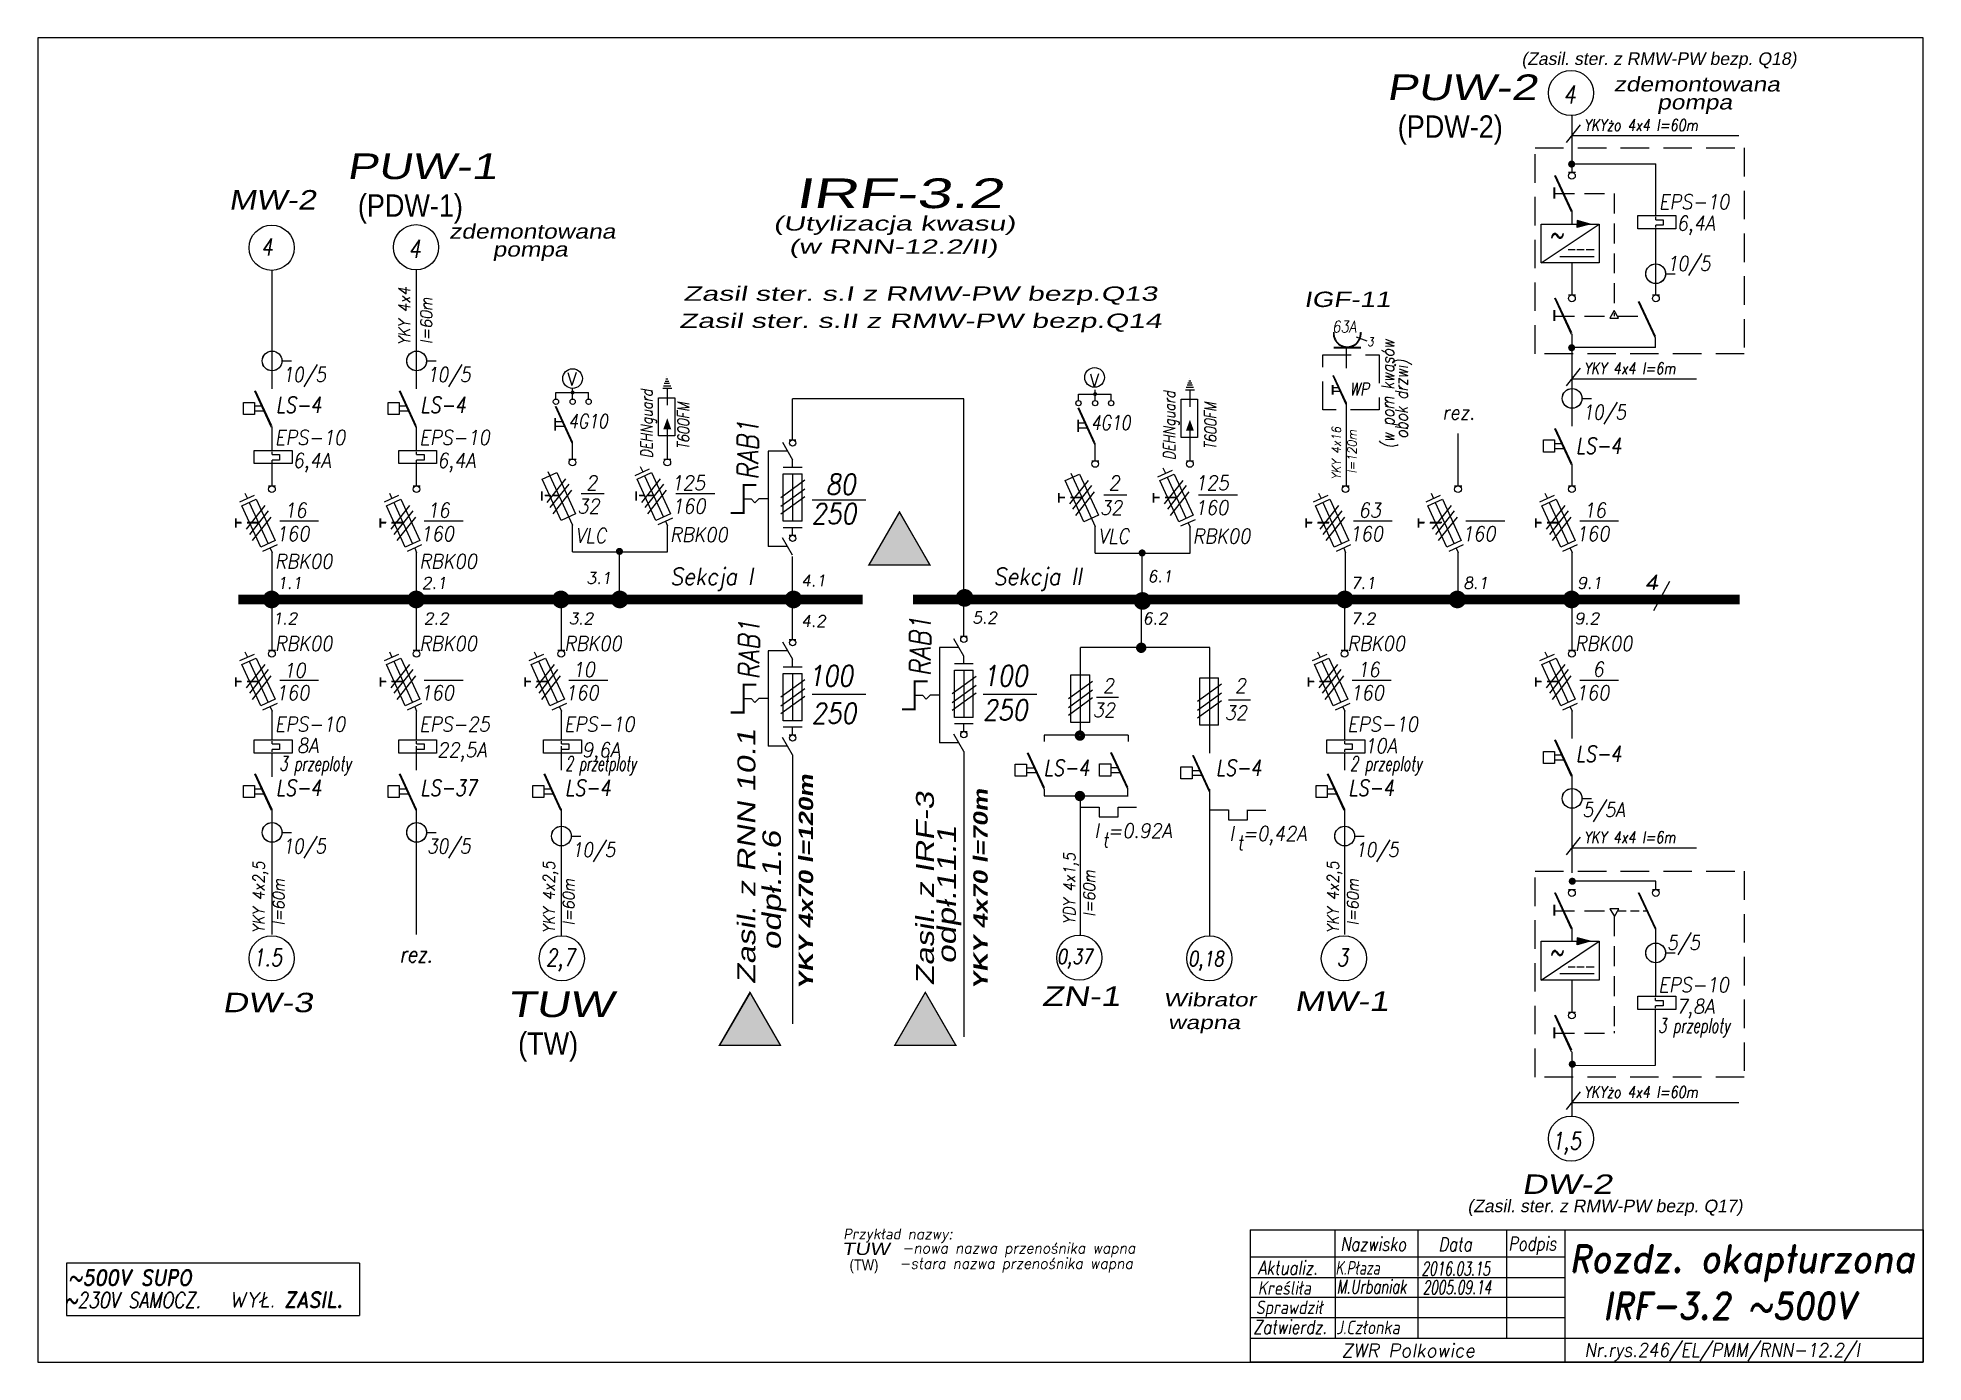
# Model space of a CAD drawing. Header units: millimetres. Extents: x 0 to 420, y 0 to 295.
import ezdxf
from ezdxf.enums import TextEntityAlignment as Align

# ---------------------------------------------------------------- set-up
doc = ezdxf.new("R2010")
doc.units = ezdxf.units.MM
doc.linetypes.add('DASHED2', pattern=[9.525, 6.35, -3.175])
for name, color, linetype in [('Ideowy', 7, 'Continuous'), ('LINIA', 1, 'Continuous'), ('LINIE', 4, 'Continuous'), ('pole12', 7, 'Continuous')]:
    doc.layers.add(name, color=color, linetype=linetype)
doc.styles.add('ROMAND', font='romand', dxfattribs={"width": 0.8, "oblique": 15, "height": 7})
doc.styles.add('ROMANS', font='romans', dxfattribs={"width": 0.8, "oblique": 15, "height": 3})
doc.styles.add('styl1', font='arial.ttf', dxfattribs={"width": 0.8, "oblique": 10, "height": 2.8})
doc.styles.add('styl2', font='arialbd.ttf', dxfattribs={"width": 0.8, "oblique": 10, "height": 2.8})

msp = doc.modelspace()

# ---------------------------------------------------------------- texts
at = {"color": 7, "oblique": 10}
for s, height, style, p in [('(Zasil. ster. z RMW-PW bezp. Q18)', 2.8, 'styl1', (330.48, 288.93)), ('1.1', 2.587, 'ROMANS', (53.33, 172.28)), ('2.1', 2.587, 'ROMANS', (85.53, 172.28)), ('3.1', 2.587, 'ROMANS', (122.21, 173.36)), ('4.1', 2.587, 'ROMANS', (170.02, 172.81)), ('6.1', 2.587, 'ROMANS', (247.21, 173.73)), ('7.1', 2.587, 'ROMANS', (292.47, 172.28)), ('8.1', 2.587, 'ROMANS', (317.53, 172.28)), ('9.1', 2.587, 'ROMANS', (342.9, 172.28)), ('1.2', 2.587, 'ROMANS', (52.31, 164.35)), ('2.2', 2.587, 'ROMANS', (86, 164.35)), ('3.2', 2.587, 'ROMANS', (118.24, 164.35)), ('4.2', 2.587, 'ROMANS', (170.02, 163.78)), ('5.2', 2.587, 'ROMANS', (208.16, 164.52)), ('6.2', 2.587, 'ROMANS', (246.12, 164.35)), ('7.2', 2.587, 'ROMANS', (292.45, 164.35)), ('9.2', 2.587, 'ROMANS', (342.32, 164.35)), ('(Zasil. ster. z RMW-PW bezp. Q17)', 2.8, 'styl1', (318.46, 33.4)), ('ZWR Polkowice', 3, 'ROMANS', (290.42, 1.11))]:
    msp.add_text(s, height=height, dxfattribs=dict(at, style=style)).set_placement(p)
at = {"color": 7}
for s, height, style, oblique, width, p in [('zdemontowana', 3.2583, 'styl1', 10, 1.2, (351.02, 283.02)), ('4', 4, 'ROMANS', 10, 0.8, (339.81, 280.32)), ('pompa', 3.258, 'styl1', 10, 1.2, (360.72, 279.02)), ('YKYżo 4x4 l=60m', 2.5874, 'ROMANS', 10, 0.8, (344.38, 274.24)), ('MW-2', 4.335, 'styl1', 10, 1.2, (42.55, 256.73)), ('IRF-3.2', 6.617, 'styl1', 10, 1.5, (168.72, 257.04)), ('EPS-10', 3.234, 'ROMANS', 10, 0.9, (361.1, 256.84)), ('zdemontowana', 3.2583, 'styl1', 10, 1.2, (91.63, 250.24)), ('(Utylizacja kwasu)', 3.1943, 'styl1', 10, 1.5, (163.84, 252.04)), ('6,4A', 3.234, 'ROMANS', 10, 0.9, (365.09, 252.06)), ('4', 3.8, 'ROMANS', 10, 0.8, (49.74, 246.51)), ('4', 4, 'ROMANS', 10, 0.8, (82.55, 245.95)), ('pompa', 3.258, 'styl1', 10, 1.2, (101.33, 246.24)), ('(w RNN-12.2/II)', 3.1943, 'styl1', 10, 1.5, (167.29, 246.87)), ('~', 3.77, 'ROMAND', 10, 0.8, (336.7, 249.25)), ('10/5', 3.234, 'ROMANS', 10, 0.85, (362.92, 243.1)), ('Zasil ster. s.I z RMW-PW bezp.Q13', 3.1943, 'styl1', 10, 1.5, (143.8, 236.4)), ('IGF-11', 3.42, 'styl1', 10, 1.3, (282.04, 235.02)), ('Zasil ster. s.II z RMW-PW bezp.Q14', 3.1943, 'styl1', 10, 1.5, (142.87, 230.36)), ('63A', 2.551, 'ROMANS', 10, 0.85, (288.32, 229.36)), ('3', 1.87, 'ROMANS', 10, 0.9, (296.15, 226.33)), ('YKY 4x4 l=6m', 2.5874, 'ROMANS', 10, 0.8, (344.38, 220.06)), ('10/5', 3.234, 'ROMANS', 10, 0.85, (54.53, 218.35)), ('10/5', 3.234, 'ROMANS', 10, 0.85, (86.73, 218.35)), ('V', 2.92, 'ROMANS', 1, 0.9, (117.95, 217.52)), ('V', 2.92, 'ROMANS', 1, 0.9, (234.33, 217.18)), ('LS-4', 3.558, 'ROMAND', 10, 0.8, (53.04, 211.44)), ('LS-4', 3.558, 'ROMAND', 10, 0.8, (85.23, 211.44)), ('WP', 2.807, 'ROMAND', 10, 0.8, (292.22, 215.3)), ('4G10', 3.169, 'ROMAND', 10, 0.8, (118.18, 208)), ('4G10', 3.169, 'ROMAND', 10, 0.8, (234.61, 207.66)), ('rez.', 3.234, 'ROMANS', 10, 0.9, (312.87, 209.93)), ('10/5', 3.234, 'ROMANS', 10, 0.85, (344.1, 209.98)), ('EPS-10', 3.234, 'ROMANS', 10, 0.9, (52.81, 204.35)), ('EPS-10', 3.234, 'ROMANS', 10, 0.9, (85, 204.35)), ('LS-4', 3.558, 'ROMAND', 10, 0.8, (342.61, 202.34)), ('6,4A', 3.234, 'ROMANS', 10, 0.9, (56.8, 199.23)), ('6,4A', 3.234, 'ROMANS', 10, 0.9, (89, 199.23)), ('2', 3.23, 'ROMANS', 10, 0.9, (122.13, 194.23)), ('125', 3.234, 'ROMANS', 10, 0.9, (141.16, 194.23)), ('2', 3.23, 'ROMANS', 10, 0.9, (238.53, 194.23)), ('125', 3.234, 'ROMANS', 10, 0.9, (257.81, 194.23)), ('16', 3.234, 'ROMANS', 10, 0.9, (54.9, 188.15)), ('16', 3.234, 'ROMANS', 10, 0.9, (86.76, 188.15)), ('32', 3.234, 'ROMANS', 10, 0.9, (120.18, 189.04)), ('160', 3.234, 'ROMANS', 10, 0.9, (141.3, 189.04)), ('32', 3.234, 'ROMANS', 10, 0.9, (236.61, 188.7)), ('160', 3.234, 'ROMANS', 10, 0.9, (257.73, 188.7)), ('63', 3.234, 'ROMANS', 10, 0.9, (294.2, 188.14)), ('16', 3.234, 'ROMANS', 10, 0.9, (344.33, 188.15)), ('160', 3.234, 'ROMANS', 10, 0.9, (53.06, 182.9)), ('160', 3.234, 'ROMANS', 10, 0.9, (85.26, 182.9)), ('VLC', 3.234, 'ROMANS', 10, 0.9, (119.74, 182.49)), ('RBK00', 3.234, 'ROMANS', 10, 0.9, (140.86, 182.71)), ('VLC', 3.234, 'ROMANS', 10, 0.9, (236.17, 182.37)), ('RBK00', 3.234, 'ROMANS', 10, 0.9, (257.28, 182.37)), ('160', 3.234, 'ROMANS', 10, 0.9, (292.2, 182.9)), ('160', 3.234, 'ROMANS', 10, 0.9, (317.26, 182.9)), ('160', 3.234, 'ROMANS', 10, 0.9, (342.63, 182.9)), ('RBK00', 3.234, 'ROMANS', 10, 0.9, (52.81, 176.76)), ('RBK00', 3.234, 'ROMANS', 10, 0.9, (85, 176.76)), ('Sekcja I', 3.803, 'ROMANS', 10, 0.9, (140.86, 173.11)), ('Sekcja II', 3.803, 'ROMANS', 10, 0.9, (212.88, 173.11)), ('4', 3.23, 'ROMAND', 10, 1.2, (357.68, 172.15)), ('RBK00', 3.234, 'ROMANS', 10, 0.9, (52.81, 158.45)), ('RBK00', 3.234, 'ROMANS', 10, 0.9, (85, 158.45)), ('RBK00', 3.234, 'ROMANS', 10, 0.9, (117.25, 158.45)), ('RBK00', 3.234, 'ROMANS', 10, 0.9, (291.73, 158.45)), ('RBK00', 3.234, 'ROMANS', 10, 0.9, (342.38, 158.45)), ('10', 3.234, 'ROMANS', 10, 0.9, (54.71, 152.48)), ('10', 3.234, 'ROMANS', 10, 0.9, (119.13, 152.66)), ('16', 3.234, 'ROMANS', 10, 0.9, (293.92, 152.66)), ('6', 3.23, 'ROMANS', 10, 0.9, (346.33, 152.72)), ('2', 3.23, 'ROMANS', 10, 0.9, (237.26, 149.07)), ('2', 3.23, 'ROMANS', 10, 0.9, (266.66, 149.07)), ('160', 3.234, 'ROMANS', 10, 0.9, (53.04, 147.48)), ('160', 3.234, 'ROMANS', 10, 0.9, (85.24, 147.48)), ('160', 3.234, 'ROMANS', 10, 0.9, (117.48, 147.48)), ('160', 3.234, 'ROMANS', 10, 0.9, (292.4, 147.48)), ('160', 3.234, 'ROMANS', 10, 0.9, (342.61, 147.48)), ('EPS-10', 3.234, 'ROMANS', 10, 0.9, (52.81, 140.49)), ('EPS-25', 3.234, 'ROMANS', 10, 0.9, (85, 140.49)), ('EPS-10', 3.234, 'ROMANS', 10, 0.9, (117.25, 140.49)), ('32', 3.234, 'ROMANS', 10, 0.9, (234.98, 143.65)), ('32', 3.234, 'ROMANS', 10, 0.9, (264.39, 143.04)), ('EPS-10', 3.234, 'ROMANS', 10, 0.9, (291.73, 140.49)), ('8A', 3.234, 'ROMANS', 10, 0.9, (57.76, 135.72)), ('10A', 3.234, 'ROMANS', 10, 0.9, (295.5, 135.66)), ('3 przeploty', 3.2343, 'ROMANS', 10, 0.65, (53.82, 131.73)), ('22,5A', 3.234, 'ROMANS', 10, 0.9, (89, 134.76)), ('2 przetploty', 3.2343, 'ROMANS', 10, 0.6, (117.54, 131.73)), ('9,6A', 3.234, 'ROMANS', 10, 0.9, (121.24, 134.76)), ('2 przeploty', 3.2343, 'ROMANS', 10, 0.65, (292.33, 131.73)), ('LS-4', 3.558, 'ROMAND', 10, 0.8, (342.61, 133.72)), ('LS-4', 3.558, 'ROMAND', 10, 0.8, (224.09, 130.62)), ('LS-4', 3.558, 'ROMAND', 10, 0.8, (262.43, 130.62)), ('LS-4', 3.558, 'ROMAND', 10, 0.8, (53.04, 126.14)), ('LS-37', 3.558, 'ROMAND', 10, 0.8, (85.23, 126.14)), ('LS-4', 3.558, 'ROMAND', 10, 0.8, (117.48, 126.14)), ('LS-4', 3.558, 'ROMAND', 10, 0.8, (291.96, 126.14)), ('5/5A', 3.234, 'ROMANS', 10, 0.85, (344.1, 121.44)), ('I =0.92A', 3.234, 'ROMANS', 10, 0.9, (235.37, 116.75)), ('t', 3.23, 'ROMANS', 10, 0.9, (237.07, 114.71)), ('I =0,42A', 3.234, 'ROMANS', 10, 0.9, (265.4, 116.14)), ('YKY 4x4 l=6m', 2.5874, 'ROMANS', 10, 0.8, (344.38, 115.63)), ('10/5', 3.234, 'ROMANS', 10, 0.85, (54.53, 113.32)), ('30/5', 3.234, 'ROMANS', 10, 0.85, (86.73, 113.32)), ('10/5', 3.234, 'ROMANS', 10, 0.85, (118.97, 112.52)), ('t', 3.23, 'ROMANS', 10, 0.9, (267.09, 114.11)), ('10/5', 3.234, 'ROMANS', 10, 0.85, (293.45, 112.52)), ('5/5', 3.234, 'ROMANS', 10, 0.85, (362.92, 91.83)), ('1.5', 3.803, 'ROMANS', 10, 0.8, (47.92, 88.23)), ('rez.', 3.666, 'ROMANS', 10, 0.8, (80.62, 89.03)), ('2,7', 3.803, 'ROMANS', 10, 0.8, (113.17, 88.23)), ('0,37', 3.3, 'ROMANS', 10, 0.8, (227.01, 88.71)), ('0,18', 3.3, 'ROMANS', 10, 0.8, (256.24, 88.23)), ('3', 3.8, 'ROMANS', 10, 0.8, (289.28, 88.23)), ('~', 3.77, 'ROMAND', 10, 0.8, (336.7, 89.5)), ('EPS-10', 3.234, 'ROMANS', 10, 0.9, (360.99, 82.43)), ('DW-3', 4.335, 'styl1', 10, 1.3, (41.13, 77.94)), ('ZN-1', 4.335, 'styl1', 10, 1.3, (223.62, 79.35)), ('Wibrator', 3, 'styl1', 10, 1.3, (250.77, 79.24)), ('MW-1', 4.335, 'styl1', 10, 1.3, (279.93, 78.25)), ('7,8A', 3.234, 'ROMANS', 10, 0.9, (364.98, 77.64)), ('wapna', 3, 'styl1', 10, 1.3, (251.78, 74.18)), ('3 przeploty', 3.2343, 'ROMANS', 10, 0.65, (360.95, 73.36)), ('YKYżo 4x4 l=60m', 2.5874, 'ROMANS', 10, 0.8, (344.38, 58.89)), ('1,5', 3.803, 'ROMANS', 10, 0.8, (337.23, 47.4)), ('DW-2', 4.335, 'styl1', 10, 1.3, (330.57, 37.47)), ('Przykład nazwy:', 2.4, 'ROMAND', 10, 0.95, (179.44, 27.37)), ('-nowa nazwa przenośnika wapna', 2.4, 'ROMAND', 10, 0.95, (192.53, 24.21)), ('Nazwisko', 3.04, 'ROMANS', 10, 0.8, (290.14, 24.8)), ('Data', 3.04, 'ROMANS', 10, 0.8, (312.01, 24.75)), ('Podpis', 3.04, 'ROMANS', 10, 0.8, (327.54, 24.9)), ('-stara nazwa przenośnika wapna', 2.4, 'ROMAND', 10, 0.95, (191.88, 20.8)), ('Aktualiz.', 3.04, 'ROMANS', 10, 0.8, (271.77, 19.51)), ('K.Płaza', 3.04, 'ROMANS', 10, 0.7, (289.05, 19.48)), ('2016.03.15', 3.04, 'ROMANS', 10, 0.65, (308.22, 19.31)), ('~500V SUPO', 3.5, 'ROMAND', 10, 0.9, (6.71, 17.06)), ('Kreśliła', 3.04, 'ROMANS', 10, 0.8, (271.77, 15.01)), ('M.Urbaniak', 3.04, 'ROMANS', 10, 0.7, (289.32, 15.32)), ('2005.09.14', 3.04, 'ROMANS', 10, 0.65, (308.48, 15.15)), ('~230V SAMOCZ.', 3.5, 'ROMAND', 10, 0.8, (5.96, 12.07)), ('WYŁ. ZASIL.', 3.5, 'ROMAND', 10, 0.9, (42.72, 12.14)), ('Sprawdził', 3.04, 'ROMANS', 10, 0.8, (271.32, 10.69)), ('IRF-3.2 ~500V', 6, 'ROMAND', 10, 0.9, (348.65, 9.54)), ('Zatwierdz.', 3.04, 'ROMANS', 10, 0.8, (270.71, 6.29)), ('J.Członka', 3.04, 'ROMANS', 10, 0.8, (289.2, 6.22)), (' Nr.rys.246/EL/PMM/RNN-12.2/I', 3.04, 'ROMANS', 10, 0.9, (342.63, 1.21))]:
    msp.add_text(s, height=height, dxfattribs=dict(at, style=style, oblique=oblique, width=width)).set_placement(p)
at = {"color": 7, "lineweight": 30, "width": 0.9}
for s, height, p in [('(PDW-2)', 5, (302.94, 272.7)), ('(PDW-1)', 5, (71.32, 255.11)), ('(TW)', 5, (107.02, 68.46)), ('(TW)', 2.4, (180.84, 20.48))]:
    msp.add_text(s, height=height, dxfattribs=at).set_placement(p)
at = {"color": 7, "oblique": 10}
for s, height, style, width, p in [('YKY 4x4', 2.587, 'ROMANS', 0.9, (82.97, 226.49)), ('l=60m', 2.587, 'ROMANS', 0.9, (87.83, 226.78)), ('(w pom kwasów ', 2.8066, 'ROMAND', 0.8, (302.12, 203.53)), (' obok drzwi)', 2.8066, 'ROMAND', 0.8, (305.16, 204.19)), ('DEHNguard', 2.587, 'ROMANS', 0.8, (136.95, 201.33)), ('DEHNguard', 2.587, 'ROMANS', 0.8, (253.37, 200.95)), ('T600FM', 2.587, 'ROMANS', 0.8, (145.1, 203.32)), ('T600FM', 2.587, 'ROMANS', 0.8, (262.51, 203.32)), ('YKY 4x16', 2.041, 'ROMANS', 0.9, (290.3, 196.51)), ('l=120m', 2.041, 'ROMANS', 0.9, (293.78, 197.9)), ('Zasil. z RNN 10.1', 3.9929, 'styl1', 1.3, (159.86, 84.19)), ('YKY 4x70 l=120m', 3.1943, 'styl2', 1.3, (172.72, 83.03)), ('Zasil. z IRF-3 ', 3.9929, 'styl1', 1.3, (199.63, 83.91)), ('YKY 4x70 l=70m', 3.1943, 'styl2', 1.3, (211.6, 83.03)), (' odpł.1.6  ', 4.1164, 'styl1', 1.3, (165.54, 89.64)), (' odpł.11.1  ', 4.1164, 'styl1', 1.3, (204.52, 86.59)), ('YDY 4x1,5', 2.587, 'ROMANS', 0.9, (231.1, 97.49)), ('YKY 4x2,5', 2.587, 'ROMANS', 0.9, (50.54, 95.55)), ('YKY 4x2,5', 2.587, 'ROMANS', 0.9, (115.15, 95.55)), ('l=60m', 2.587, 'ROMANS', 0.9, (235.52, 99.25)), ('YKY 4x2,5', 2.587, 'ROMANS', 0.9, (289.81, 95.55)), ('l=60m', 2.587, 'ROMANS', 0.9, (54.96, 97.31)), ('l=60m', 2.587, 'ROMANS', 0.9, (119.57, 97.31)), ('l=60m', 2.587, 'ROMANS', 0.9, (294.23, 97.31))]:
    msp.add_text(s, height=height, rotation=90, dxfattribs=dict(at, style=style, width=width)).set_placement(p)
at = {"color": 6, "style": 'styl1', "oblique": 10, "width": 1.2}
msp.add_text('TUW', height=2.773, dxfattribs=at).set_placement((179.13, 23.87))
at = {"color": 7, "style": 'ROMAND', "oblique": 10, "width": 0.833187}
msp.add_text('Rozdz. okapturzona', height=6, dxfattribs=at).set_placement((341.17, 20.08), (418.06, 20.08), align=Align.FIT)
at = {"layer": 'Ideowy', "color": 7, "lineweight": 25, "style": 'ROMANS', "oblique": 10, "width": 0.85}
for p in [(160.47, 196.53), (160.7, 152.07), (198.84, 152.81)]:
    msp.add_text('RAB1', height=4.563, rotation=90, dxfattribs=at).set_placement(p)
for s, p in [('80', (175.53, 193.25)), ('250', (172.36, 186.69)), ('100', (171.63, 150.57)), ('100', (210.51, 150.57)), ('250', (210.51, 142.97)), ('250', (172.36, 142.23))]:
    msp.add_text(s, height=4.563, dxfattribs=at).set_placement(p)
at = {"layer": 'pole12', "color": 6, "lineweight": 35, "style": 'styl1', "oblique": 10, "width": 1.3}
for s, p in [('PUW-2', (300.42, 281.09)), ('PUW-1', (68.8, 263.5)), ('TUW', (104.5, 76.86))]:
    msp.add_text(s, height=5.725, dxfattribs=at).set_placement(p)

# ---------------------------------------------------------------- hatches: boundary and pattern name
for points in [[(198.75, 177.59), (191.95, 189.36), (185.16, 177.59)], [(165.49, 70.58), (158.69, 82.36), (151.89, 70.58)], [(204.51, 70.58), (197.71, 82.36), (190.91, 70.58)]]:
    msp.add_hatch(color=2).paths.add_polyline_path(points)

# ---------------------------------------------------------------- linework, layer by layer
at = {"color": 7}
for p, q in [((341.77, 265.05), (341.77, 277.66)), ((343.6, 275.56), (340.43, 271.64)), ((341.92, 273.2), (378.91, 273.2)), ((340.97, 265.02), (342.56, 265.02)), ((341.77, 266.88), (360.4, 266.9)), ((360.4, 255.39), (360.4, 266.9)), ((337.68, 261.61), (337.68, 259.21)), ((337.88, 261.61), (337.88, 259.21)), ((341.77, 253.49), (341.77, 256.51)), ((334.87, 244.85), (347.82, 253.49)), ((345.78, 253.49), (342.94, 254.25)), ((342.94, 254.25), (342.94, 253.43)), ((342.94, 252.73), (342.94, 253.55)), ((345.78, 253.49), (342.94, 252.73)), ((360.4, 237.72), (360.4, 252.47)), ((360.41, 254.47), (360.41, 255.08)), ((360.41, 252.72), (360.41, 253.26)), ((340.87, 247.81), (342.46, 247.81)), ((342.87, 247.81), (344.5, 247.81)), ((344.91, 247.81), (346.71, 247.81)), ((339.04, 246.29), (346.68, 246.29)), ((341.77, 237.72), (341.77, 244.88)), ((52.2, 216.83), (52.2, 243.19)), ((84.39, 216.83), (84.39, 243.19)), ((362.59, 242.42), (364.72, 242.42)), ((340.97, 237.72), (342.56, 237.72)), ((359.67, 237.72), (361.26, 237.72)), ((337.68, 234.32), (337.68, 231.92)), ((337.88, 234.32), (337.88, 231.92)), ((351.17, 233.47), (351.17, 233.01)), ((293.65, 228.4), (296.05, 227.48)), ((341.77, 208.47), (341.77, 229.02)), ((360.32, 226), (360.32, 228.1)), ((54.4, 223.01), (56.54, 223.01)), ((86.6, 223.01), (88.74, 223.01)), ((294.74, 225.99), (288.67, 225.99)), ((294.74, 225.85), (288.67, 225.85)), ((291.5, 221.38), (291.5, 225.85)), ((360.32, 226), (341.77, 226)), ((139.73, 218.5), (140.58, 218.5)), ((139.94, 219.05), (140.37, 219.05)), ((140.15, 219.6), (140.17, 219.6)), ((256.43, 218.57), (256.86, 218.57)), ((256.63, 219.12), (256.66, 219.12)), ((343.6, 221.38), (340.43, 217.46)), ((341.92, 219.01), (369.47, 219.01)), ((115.43, 215.96), (122.72, 215.96)), ((115.43, 214.46), (115.43, 215.96)), ((119.13, 214.52), (119.13, 216.92)), ((122.72, 214.46), (122.72, 215.96)), ((139.22, 216.93), (141.22, 216.93)), ((139.42, 217.48), (141.01, 217.48)), ((139.57, 218.06), (140.75, 218.06)), ((140.25, 213.14), (140.25, 216.92)), ((231.82, 214.12), (231.82, 215.62)), ((231.82, 215.62), (239.1, 215.62)), ((235.52, 214.19), (235.52, 216.59)), ((239.1, 214.12), (239.1, 215.62)), ((255.64, 216.59), (257.65, 216.59)), ((255.85, 217.14), (257.44, 217.14)), ((256.06, 217.69), (257.23, 217.69)), ((256.22, 218.13), (257.07, 218.13)), ((256.67, 212.8), (256.67, 216.58)), ((288.37, 217.62), (288.37, 215.51)), ((288.43, 217.62), (288.43, 215.51)), ((288.5, 217.62), (288.5, 215.51)), ((288.5, 217.09), (289.8, 217.09)), ((290.21, 216.19), (288.5, 216.19)), ((343.97, 214.65), (346.11, 214.65)), ((48.32, 212.97), (49.97, 212.97)), ((50.49, 211.83), (48.32, 211.83)), ((80.52, 212.97), (82.17, 212.97)), ((82.69, 211.83), (80.52, 211.83)), ((115.22, 210.24), (115.22, 207.52)), ((115.29, 210.24), (115.29, 207.52)), ((291.5, 195.17), (291.5, 213.59)), ((52.2, 203.08), (52.2, 208.41)), ((84.39, 203.08), (84.39, 208.41)), ((115.24, 209.53), (116.88, 209.53)), ((117.41, 208.39), (115.24, 208.39)), ((140.25, 201.21), (140.25, 207.75)), ((231.65, 209.9), (231.65, 207.18)), ((231.66, 209.19), (233.31, 209.19)), ((233.84, 208.05), (231.66, 208.05)), ((231.72, 209.9), (231.72, 207.18)), ((256.67, 200.87), (256.67, 207.41)), ((316.39, 195.17), (316.39, 206.84)), ((52.21, 202.15), (52.21, 202.76)), ((84.4, 202.15), (84.4, 202.76)), ((119.13, 201.21), (119.13, 204.9)), ((235.56, 200.87), (235.56, 204.67)), ((337.89, 204.6), (339.54, 204.6)), ((340.06, 203.46), (337.89, 203.46)), ((52.2, 195.26), (52.2, 200.12)), ((52.21, 200.4), (52.21, 200.94)), ((84.39, 195.26), (84.39, 200.12)), ((84.4, 200.4), (84.4, 200.94)), ((118.34, 201.12), (119.93, 201.12)), ((139.46, 201.12), (141.04, 201.12)), ((234.77, 200.78), (236.35, 200.78)), ((255.88, 200.78), (257.47, 200.78)), ((341.77, 195.26), (341.77, 200.12)), ((51.4, 195.17), (52.99, 195.17)), ((83.6, 195.17), (85.19, 195.17)), ((112.22, 193.95), (112.22, 191.93)), ((112.3, 193.95), (112.3, 191.93)), ((121.04, 193.5), (126.2, 193.5)), ((133.25, 193.95), (133.25, 191.93)), ((133.34, 193.95), (133.34, 191.93)), ((142.16, 193.5), (150.82, 193.5)), ((227.36, 193.52), (227.36, 191.51)), ((227.45, 193.52), (227.45, 191.51)), ((248.45, 193.52), (248.45, 191.51)), ((248.54, 193.52), (248.54, 191.51)), ((290.54, 195.17), (292.13, 195.17)), ((290.88, 195.17), (292.13, 195.17)), ((315.6, 195.17), (317.19, 195.17)), ((340.97, 195.17), (342.56, 195.17)), ((237.47, 193.16), (242.63, 193.16)), ((258.58, 193.16), (267.25, 193.16)), ((44.04, 187.91), (44.04, 185.9)), ((44.12, 187.91), (44.12, 185.9)), ((53.91, 187.36), (62.58, 187.36)), ((76.24, 187.91), (76.24, 185.9)), ((76.33, 187.91), (76.33, 185.9)), ((86.11, 187.36), (94.78, 187.36)), ((119.13, 180.52), (119.13, 186.44)), ((140.25, 180.52), (140.25, 186.44)), ((235.56, 180.19), (235.56, 186.1)), ((256.67, 180.19), (256.67, 186.1)), ((282.45, 187.91), (282.45, 185.9)), ((282.54, 187.91), (282.54, 185.9)), ((293.05, 187.36), (301.72, 187.36)), ((307.51, 187.91), (307.51, 185.9)), ((307.6, 187.91), (307.6, 185.9)), ((318.11, 187.36), (326.78, 187.36)), ((333.61, 187.91), (333.61, 185.9)), ((333.69, 187.91), (333.69, 185.9)), ((343.48, 187.36), (352.15, 187.36)), ((52.2, 169.96), (52.2, 180.48)), ((84.39, 169.96), (84.39, 180.48)), ((119.13, 180.52), (140.25, 180.52)), ((129.61, 169.88), (129.61, 180.49)), ((235.56, 180.19), (256.67, 180.19)), ((246.04, 169.54), (246.04, 180.15)), ((291.33, 169.96), (291.33, 180.48)), ((316.39, 169.96), (316.39, 180.48)), ((341.77, 169.96), (341.77, 180.48)), ((360, 167.4), (363.56, 173.92)), ((52.2, 158.56), (52.2, 169.08)), ((84.39, 158.56), (84.39, 169.08)), ((116.54, 169.88), (121.54, 169.88)), ((116.64, 158.56), (116.64, 169.08)), ((245.88, 158.56), (245.88, 169.08)), ((291.12, 158.56), (291.12, 169.08)), ((341.77, 158.56), (341.77, 169.08)), ((51.4, 158.56), (52.99, 158.56)), ((83.6, 158.56), (85.19, 158.56)), ((115.84, 158.56), (117.43, 158.56)), ((232.28, 139.71), (232.28, 159.17)), ((261.09, 135.68), (261.09, 159.17)), ((290.33, 158.56), (291.91, 158.56)), ((340.97, 158.56), (342.56, 158.56)), ((44.04, 152.53), (44.04, 150.51)), ((44.12, 152.53), (44.12, 150.51)), ((53.9, 151.93), (62.56, 151.93)), ((76.26, 152.53), (76.26, 150.51)), ((76.34, 152.53), (76.34, 150.51)), ((86.09, 151.93), (94.76, 151.93)), ((108.5, 152.53), (108.5, 150.51)), ((108.58, 152.53), (108.58, 150.51)), ((118.34, 151.93), (127, 151.93)), ((282.98, 152.53), (282.98, 150.51)), ((283.07, 152.53), (283.07, 150.51)), ((292.82, 151.93), (301.49, 151.93)), ((333.61, 152.53), (333.61, 150.51)), ((333.69, 152.53), (333.69, 150.51)), ((343.47, 151.93), (352.13, 151.93)), ((235.84, 148.1), (240.74, 148.1)), ((265.24, 147.49), (270.15, 147.49)), ((52.2, 138.6), (52.2, 144.98)), ((84.39, 138.6), (84.39, 144.91)), ((116.64, 138.6), (116.64, 145.04)), ((291.12, 138.6), (291.12, 145.1)), ((341.77, 138.94), (341.77, 144.98)), ((52.2, 130.35), (52.2, 135.68)), ((52.21, 137.69), (52.21, 138.3)), ((52.21, 135.94), (52.21, 136.48)), ((84.39, 131.86), (84.39, 137.19)), ((84.4, 137.69), (84.4, 138.3)), ((84.4, 135.94), (84.4, 136.48)), ((116.64, 131.86), (116.64, 137.19)), ((116.65, 137.69), (116.65, 138.3)), ((116.65, 135.94), (116.65, 136.48)), ((291.12, 131.86), (291.12, 135.7)), ((291.13, 137.69), (291.13, 138.3)), ((291.13, 135.94), (291.13, 136.48)), ((337.89, 135.25), (339.54, 135.25)), ((220.42, 132.38), (222.07, 132.38)), ((222.6, 131.24), (220.42, 131.24)), ((239, 132.42), (240.65, 132.42)), ((241.17, 131.27), (239, 131.27)), ((257.21, 131.81), (258.86, 131.81)), ((259.39, 130.67), (257.21, 130.67)), ((340.06, 134.11), (337.89, 134.11)), ((341.77, 108.98), (341.77, 130.81)), ((48.32, 127.67), (49.97, 127.67)), ((50.49, 126.52), (48.32, 126.52)), ((80.52, 127.67), (82.17, 127.67)), ((82.69, 126.52), (80.52, 126.52)), ((112.76, 127.67), (114.41, 127.67)), ((114.94, 126.52), (112.76, 126.52)), ((232.28, 95.12), (232.28, 126.16)), ((261.09, 94.92), (261.09, 127.65)), ((287.24, 127.67), (288.89, 127.67)), ((289.42, 126.52), (287.24, 126.52)), ((52.2, 95.23), (52.2, 123.22)), ((84.39, 95.23), (84.39, 123.22)), ((116.64, 94.96), (116.64, 123.22)), ((291.12, 95.23), (291.12, 123.22)), ((343.97, 125.57), (346.11, 125.57)), ((54.4, 117.98), (56.54, 117.98)), ((86.6, 117.98), (88.74, 117.98)), ((118.84, 117.18), (120.98, 117.18)), ((293.32, 117.18), (295.46, 117.18)), ((343.6, 116.95), (340.43, 113.03)), ((341.92, 114.58), (369.47, 114.58)), ((340.97, 105.27), (342.56, 105.27)), ((360.4, 107.15), (341.77, 107.15)), ((359.66, 105.27), (361.25, 105.27)), ((360.4, 105.27), (360.4, 107.15)), ((337.68, 101.86), (337.68, 99.46)), ((337.88, 101.86), (337.88, 99.46)), ((341.77, 93.74), (341.77, 96.76)), ((360.4, 81.49), (360.4, 96.71)), ((334.87, 85.11), (347.82, 93.74)), ((342.94, 94.5), (342.94, 93.69)), ((345.78, 93.74), (342.94, 94.5)), ((342.94, 92.98), (342.94, 93.8)), ((345.78, 93.74), (342.94, 92.98)), ((362.59, 91.15), (364.72, 91.15)), ((339.04, 86.54), (346.68, 86.54)), ((340.87, 88.06), (342.46, 88.06)), ((341.77, 77.98), (341.77, 85.13)), ((342.87, 88.06), (344.5, 88.06)), ((344.91, 88.06), (346.71, 88.06)), ((360.39, 80.57), (360.39, 81.18)), ((340.97, 77.98), (342.56, 77.98)), ((360.39, 78.82), (360.39, 79.36)), ((360.39, 66.12), (360.39, 78.6)), ((337.68, 74.57), (337.68, 72.18)), ((337.88, 74.57), (337.88, 72.18)), ((341.77, 54.79), (341.77, 69.09)), ((341.77, 66.11), (360.39, 66.12)), ((343.6, 60.2), (340.43, 56.28)), ((341.92, 57.84), (378.91, 57.84)), ((288.98, 18.85), (288.98, 29.49)), ((307.43, 29.49), (307.43, 19.11)), ((327.14, 29.49), (327.14, 5.37)), ((71.64, 22.03), (71.64, 10.42)), ((270.05, 23.43), (340.14, 23.43)), ((270.05, 18.85), (340.14, 18.85)), ((307.43, 18.85), (307.43, 5.37)), ((270.05, 14.47), (340.19, 14.47)), ((270.05, 9.98), (340.09, 9.98)), ((276.01, 0), (276.01, 0)), ((276.01, 0), (276.01, 0))]:
    msp.add_line(p, q, dxfattribs=at)
at = {"color": 7, "linetype": 'DASHED2', "ltscale": 0.7}
for p, q in [((337.89, 260.3), (351.17, 260.3)), ((351.17, 260.3), (351.17, 233.01)), ((337.89, 233.01), (350.46, 233.01)), ((351.94, 233.01), (358.21, 233.01)), ((337.89, 100.55), (350.46, 100.55)), ((351.17, 99.32), (351.17, 73.26)), ((337.89, 73.26), (351.17, 73.26))]:
    msp.add_line(p, q, dxfattribs=at)
for p, q in [((112.4, 196.68), (115.62, 198.16)), ((113.63, 198.36), (119.12, 186.42)), ((114.05, 197.44), (114.07, 197.4)), ((115.62, 198.16), (119.82, 188.96)), ((133.09, 197.49), (136.31, 198.96)), ((133.52, 196.68), (136.74, 198.16)), ((134.2, 199.53), (134.76, 198.33)), ((135.16, 197.44), (139.36, 188.24)), ((135.17, 197.44), (135.18, 197.4)), ((136.74, 198.16), (140.94, 188.96)), ((228.83, 196.35), (232.05, 197.82)), ((230.11, 198.03), (235.51, 186.15)), ((232.05, 197.82), (236.25, 188.62)), ((249.52, 197.22), (252.74, 198.7)), ((249.95, 196.35), (253.17, 197.82)), ((250.63, 199.19), (251.19, 197.99)), ((253.17, 197.82), (257.37, 188.62)), ((46.15, 193.57), (46.71, 192.37)), ((78.35, 193.57), (78.91, 192.37)), ((116.6, 187.49), (112.4, 196.68)), ((117.56, 196.73), (113.37, 191.49)), ((118.27, 195.58), (114.08, 190.33)), ((118.9, 194.2), (114.71, 188.95)), ((137.72, 187.49), (133.52, 196.68)), ((138.67, 196.73), (134.49, 191.49)), ((139.38, 195.58), (135.2, 190.33)), ((140.01, 194.2), (135.83, 188.95)), ((233.03, 187.15), (228.83, 196.35)), ((233.98, 196.39), (229.8, 191.15)), ((230.48, 197.1), (230.49, 197.06)), ((234.69, 195.24), (230.51, 189.99)), ((235.32, 193.86), (231.14, 188.61)), ((254.15, 187.15), (249.95, 196.35)), ((255.1, 196.39), (250.91, 191.15)), ((251.59, 197.1), (255.79, 187.9)), ((251.59, 197.1), (251.61, 197.06)), ((255.81, 195.24), (251.63, 189.99)), ((256.44, 193.86), (252.26, 188.61)), ((285.29, 193.57), (285.85, 192.37)), ((310.35, 193.57), (310.91, 192.37)), ((335.72, 193.57), (336.28, 192.37)), ((45.04, 191.61), (48.26, 193.08)), ((45.47, 190.73), (48.69, 192.2)), ((49.67, 181.54), (45.47, 190.73)), ((50.62, 190.78), (46.44, 185.53)), ((47.11, 191.48), (51.31, 182.29)), ((47.12, 191.48), (47.13, 191.45)), ((51.33, 189.62), (47.15, 184.38)), ((48.69, 192.2), (52.89, 183.01)), ((77.24, 191.61), (80.46, 193.08)), ((77.67, 190.73), (80.89, 192.2)), ((81.87, 181.54), (77.67, 190.73)), ((82.82, 190.78), (78.63, 185.53)), ((79.31, 191.48), (83.51, 182.29)), ((79.31, 191.48), (79.33, 191.45)), ((83.53, 189.62), (79.35, 184.38)), ((80.89, 192.2), (85.09, 183.01)), ((284.2, 191.61), (287.42, 193.08)), ((284.6, 190.73), (287.83, 192.2)), ((288.8, 181.54), (284.6, 190.73)), ((289.76, 190.78), (285.57, 185.53)), ((286.25, 191.48), (286.27, 191.45)), ((286.25, 191.48), (290.45, 182.29)), ((290.47, 189.62), (286.29, 184.38)), ((287.83, 192.2), (292.03, 183.01)), ((309.26, 191.61), (312.48, 193.08)), ((309.67, 190.73), (312.89, 192.2)), ((313.87, 181.54), (309.67, 190.73)), ((314.82, 190.78), (310.63, 185.53)), ((311.31, 191.48), (315.51, 182.29)), ((311.31, 191.48), (311.33, 191.45)), ((315.53, 189.62), (311.35, 184.38)), ((312.89, 192.2), (317.09, 183.01)), ((334.61, 191.61), (337.83, 193.08)), ((335.04, 190.73), (338.26, 192.2)), ((339.24, 181.54), (335.04, 190.73)), ((340.19, 190.78), (336.01, 185.53)), ((336.68, 191.48), (340.88, 182.29)), ((336.69, 191.48), (336.7, 191.45)), ((340.9, 189.62), (336.72, 184.38)), ((338.26, 192.2), (342.46, 183.01)), ((51.96, 188.24), (47.78, 183)), ((84.16, 188.24), (79.98, 183)), ((119.82, 188.96), (116.6, 187.49)), ((140.94, 188.96), (137.72, 187.49)), ((141.36, 187.99), (138.14, 186.52)), ((139.84, 187.3), (140.25, 186.3)), ((236.25, 188.62), (233.03, 187.15)), ((257.37, 188.62), (254.15, 187.15)), ((257.79, 187.65), (254.57, 186.18)), ((256.27, 186.96), (256.67, 185.96)), ((291.1, 188.24), (286.92, 183)), ((316.16, 188.24), (311.98, 183)), ((341.53, 188.24), (337.35, 183)), ((52.89, 183.01), (49.67, 181.54)), ((53.31, 182.04), (50.09, 180.57)), ((51.79, 181.34), (52.2, 180.35)), ((85.09, 183.01), (81.87, 181.54)), ((85.51, 182.04), (82.29, 180.57)), ((83.99, 181.34), (84.39, 180.35)), ((292.03, 183.01), (288.8, 181.54)), ((292.45, 182.04), (289.23, 180.57)), ((290.93, 181.34), (291.33, 180.35)), ((317.09, 183.01), (313.87, 181.54)), ((317.51, 182.04), (314.29, 180.57)), ((315.99, 181.34), (316.39, 180.35)), ((342.46, 183.01), (339.24, 181.54)), ((342.88, 182.04), (339.66, 180.57)), ((341.36, 181.34), (341.77, 180.35)), ((45.04, 156.25), (48.26, 157.72)), ((45.47, 155.37), (48.69, 156.84)), ((46.15, 158.21), (46.71, 157.01)), ((50.62, 155.41), (46.44, 150.17)), ((47.11, 156.12), (51.31, 146.92)), ((47.12, 156.12), (47.13, 156.08)), ((48.69, 156.84), (52.89, 147.64)), ((77.24, 156.25), (80.46, 157.72)), ((77.67, 155.37), (80.89, 156.84)), ((78.35, 158.21), (78.91, 157.01)), ((82.82, 155.41), (78.63, 150.17)), ((79.31, 156.12), (83.51, 146.92)), ((79.31, 156.12), (79.33, 156.08)), ((80.89, 156.84), (85.09, 147.64)), ((109.48, 156.25), (112.7, 157.72)), ((109.91, 155.37), (113.13, 156.84)), ((110.59, 158.21), (111.15, 157.01)), ((115.06, 155.41), (110.88, 150.17)), ((111.55, 156.12), (115.75, 146.92)), ((111.56, 156.12), (111.57, 156.08)), ((113.13, 156.84), (117.33, 147.64)), ((283.96, 156.25), (287.19, 157.72)), ((284.39, 155.37), (287.61, 156.84)), ((285.07, 158.21), (285.63, 157.01)), ((289.54, 155.41), (285.36, 150.17)), ((286.03, 156.12), (290.23, 146.92)), ((286.04, 156.12), (286.05, 156.08)), ((287.61, 156.84), (291.81, 147.64)), ((334.61, 156.25), (337.83, 157.72)), ((335.04, 155.37), (338.26, 156.84)), ((335.72, 158.21), (336.28, 157.01)), ((340.19, 155.41), (336.01, 150.17)), ((336.68, 156.12), (340.88, 146.92)), ((336.69, 156.12), (336.7, 156.08)), ((338.26, 156.84), (342.46, 147.64)), ((49.67, 146.17), (45.47, 155.37)), ((51.33, 154.26), (47.15, 149.01)), ((51.96, 152.88), (47.78, 147.63)), ((81.87, 146.17), (77.67, 155.37)), ((83.53, 154.26), (79.35, 149.01)), ((84.16, 152.88), (79.98, 147.63)), ((114.11, 146.17), (109.91, 155.37)), ((115.77, 154.26), (111.59, 149.01)), ((116.4, 152.88), (112.22, 147.63)), ((288.59, 146.17), (284.39, 155.37)), ((290.25, 154.26), (286.07, 149.01)), ((290.88, 152.88), (286.7, 147.63)), ((339.24, 146.17), (335.04, 155.37)), ((340.9, 154.26), (336.72, 149.01)), ((341.53, 152.88), (337.35, 147.63)), ((52.89, 147.64), (49.67, 146.17)), ((85.09, 147.64), (81.87, 146.17)), ((117.33, 147.64), (114.11, 146.17)), ((291.81, 147.64), (288.59, 146.17)), ((342.46, 147.64), (339.24, 146.17)), ((53.31, 146.67), (50.09, 145.2)), ((51.79, 145.98), (52.2, 144.98)), ((85.51, 146.67), (82.29, 145.2)), ((83.99, 145.98), (84.39, 144.98)), ((117.75, 146.67), (114.53, 145.2)), ((116.23, 145.98), (116.64, 144.98)), ((292.24, 146.67), (289.01, 145.2)), ((290.71, 145.98), (291.12, 144.98)), ((342.88, 146.67), (339.66, 145.2)), ((341.36, 145.98), (341.77, 144.98)), ((224.22, 139.71), (242.87, 139.71)), ((224.22, 139.66), (224.22, 138.21)), ((242.87, 139.66), (242.87, 138.21)), ((224.22, 127.61), (224.22, 126.16)), ((224.22, 126.16), (242.87, 126.16)), ((242.79, 126.16), (242.79, 127.82)), ((232.32, 123.6), (236.41, 123.6)), ((236.41, 123.6), (236.41, 121.43)), ((240.68, 121.43), (240.68, 123.6)), ((240.68, 123.6), (244.73, 123.6)), ((261.13, 122.99), (265.22, 122.99)), ((265.22, 122.99), (265.22, 120.82)), ((269.49, 120.82), (269.49, 122.99)), ((269.49, 122.96), (273.53, 122.96)), ((236.41, 121.43), (240.68, 121.43)), ((265.22, 120.82), (269.49, 120.82))]:
    msp.add_line(p, q)
at = {"color": 7, "linetype": 'DASHED2', "ltscale": 0.2}
for p, q in [((116.12, 193.04), (112.3, 193.04)), ((116.18, 192.93), (112.3, 192.93)), ((137.16, 193.04), (133.34, 193.04)), ((137.21, 192.93), (133.34, 192.93))]:
    msp.add_line(p, q, dxfattribs=at)
at = {"lineweight": 25}
for p, q in [((172.48, 192.04), (184.43, 192.04)), ((172.48, 148.81), (184.43, 148.81)), ((210.62, 148.8), (222.58, 148.8))]:
    msp.add_line(p, q, dxfattribs=at)
at = {"color": 7, "linetype": 'DASHED2', "ltscale": 0.4}
for p, q in [((232.57, 192.62), (227.45, 192.62)), ((232.62, 192.5), (227.45, 192.5)), ((253.66, 192.62), (248.54, 192.62)), ((253.69, 192.5), (248.54, 192.5)), ((49.16, 187.01), (44.12, 187.01)), ((49.21, 186.89), (44.12, 186.89)), ((81.45, 187.01), (76.33, 187.01)), ((81.35, 186.89), (76.33, 186.89)), ((287.67, 187.01), (282.55, 187.01)), ((287.58, 186.89), (282.55, 186.89)), ((312.73, 187.01), (307.61, 187.01)), ((312.64, 186.89), (307.61, 186.89)), ((338.73, 187.01), (333.69, 187.01)), ((338.78, 186.89), (333.69, 186.89)), ((49.16, 151.62), (44.12, 151.62)), ((49.21, 151.51), (44.12, 151.51)), ((81.36, 151.62), (76.34, 151.62)), ((81.42, 151.51), (76.34, 151.51)), ((113.61, 151.62), (108.58, 151.62)), ((113.66, 151.51), (108.58, 151.51)), ((288.09, 151.62), (283.07, 151.62)), ((288.14, 151.51), (283.07, 151.51)), ((338.73, 151.62), (333.69, 151.62)), ((338.78, 151.51), (333.69, 151.51))]:
    msp.add_line(p, q, dxfattribs=at)
at = {"color": 7, "lineweight": 25}
for p, q in [((168.15, 135.25), (168.15, 75.35)), ((206.29, 135.99), (206.29, 72.43))]:
    msp.add_line(p, q, dxfattribs=at)
at = {"color": 7, "linetype": 'DASHED2', "ltscale": 0.3}
msp.add_line((351.92, 100.55), (358.58, 100.55), dxfattribs=at)
at = {"color": 1}
msp.add_line((351.17, 73.73), (351.17, 73.26), dxfattribs=at)
for points in [[(0, 0), (420, 0), (420, 295), (0, 295)], [(191.95, 189.36), (185.16, 177.59), (198.75, 177.59)], [(158.69, 82.36), (151.89, 70.58), (165.49, 70.58)]]:
    msp.add_lwpolyline(points, close=True)
at = {"color": 7, "linetype": 'DASHED2'}
for points in [[(333.54, 270.44), (380.11, 270.44), (380.11, 224.61), (333.54, 224.61)], [(286.24, 224.37), (298.78, 224.37), (298.78, 212.1), (286.24, 212.1)], [(333.54, 109.33), (380.11, 109.33), (380.11, 63.5), (333.54, 63.5)]]:
    msp.add_lwpolyline(points, close=True, dxfattribs=at)
at = {"color": 7}
for points, const_width in [([(341.25, 266.85, -1), (342.11, 266.85, -1)], 0.709), ([(341.25, 225.95, -1), (342.11, 225.95, -1)], 0.709), ([(118.9, 215.97, -1), (119.38, 215.97, -1)], 0.394), ([(235.29, 215.63, -1), (235.77, 215.63, -1)], 0.394), ([(129.15, 180.58, -1), (130.02, 180.58, -1)], 0.709), ([(245.58, 180.24, -1), (246.44, 180.24, -1)], 0.709), ([(205.38, 170.23, 1), (207.55, 170.23, 1)], 1.77), ([(51.02, 169.88, 1), (53.19, 169.88, 1)], 1.77), ([(83.22, 169.88, 1), (85.39, 169.88, 1)], 1.77), ([(115.46, 169.88, 1), (117.63, 169.88, 1)], 1.77), ([(128.56, 169.88, 1), (130.73, 169.88, 1)], 1.77), ([(167.24, 169.88, 1), (169.41, 169.88, 1)], 1.77), ([(244.99, 169.55, 1), (247.15, 169.55, 1)], 1.77), ([(290.07, 169.88, 1), (292.23, 169.88, 1)], 1.77), ([(315.13, 169.88, 1), (317.29, 169.88, 1)], 1.77), ([(340.59, 169.88, 1), (342.76, 169.88, 1)], 1.77), ([(245.17, 159.12, 1), (246.44, 159.12, 1)], 1.04), ([(231.51, 139.56, 1), (232.78, 139.56, 1)], 1.04), ([(231.51, 126.1, 1), (232.78, 126.1, 1)], 1.04), ([(341.39, 107.11, -1), (342.26, 107.11, -1)], 0.709), ([(341.39, 66.36, -1), (342.26, 66.36, -1)], 0.709)]:
    msp.add_lwpolyline(points, format="xyb", close=True, dxfattribs=dict(at, const_width=const_width))
for points in [[(334.87, 244.85), (334.87, 253.49), (347.82, 253.49), (347.82, 244.85)], [(356.42, 255.39), (364.87, 255.39), (364.87, 252.46), (356.42, 252.46)], [(351.17, 234.24), (350.19, 232.53), (352.15, 232.53)], [(141.94, 206.32), (138.3, 206.32), (138.3, 214.8), (141.94, 214.8)], [(258.36, 205.98), (254.72, 205.98), (254.72, 214.46), (258.36, 214.46)], [(48.32, 213.77), (48.32, 211.06), (45.83, 211.06), (45.83, 213.77)], [(80.52, 213.77), (80.52, 211.06), (78.03, 211.06), (78.03, 213.77)], [(48.22, 203.07), (56.67, 203.07), (56.67, 200.14), (48.22, 200.14)], [(80.42, 203.07), (88.86, 203.07), (88.86, 200.14), (80.42, 200.14)], [(337.89, 205.4), (337.89, 202.69), (335.4, 202.69), (335.4, 205.4)], [(48.22, 138.61), (56.67, 138.61), (56.67, 135.68), (48.22, 135.68)], [(80.42, 138.61), (88.86, 138.61), (88.86, 135.68), (80.42, 135.68)], [(112.66, 138.61), (121.11, 138.61), (121.11, 135.68), (112.66, 135.68)], [(287.14, 138.61), (295.59, 138.61), (295.59, 135.68), (287.14, 135.68)], [(337.89, 136.05), (337.89, 133.34), (335.4, 133.34), (335.4, 136.05)], [(220.23, 133.2), (220.23, 130.49), (217.74, 130.49), (217.74, 133.2)], [(239, 133.24), (239, 130.52), (236.51, 130.52), (236.51, 133.24)], [(257.15, 132.61), (257.15, 129.9), (254.66, 129.9), (254.66, 132.61)], [(48.32, 128.47), (48.32, 125.75), (45.83, 125.75), (45.83, 128.47)], [(80.52, 128.47), (80.52, 125.75), (78.03, 125.75), (78.03, 128.47)], [(112.76, 128.47), (112.76, 125.75), (110.27, 125.75), (110.27, 128.47)], [(287.24, 128.47), (287.24, 125.75), (284.75, 125.75), (284.75, 128.47)], [(351.19, 99.28), (352.17, 100.99), (350.21, 100.99)], [(334.87, 85.11), (334.87, 93.74), (347.82, 93.74), (347.82, 85.11)], [(356.4, 81.49), (364.85, 81.49), (364.85, 78.56), (356.4, 78.56)]]:
    msp.add_lwpolyline(points, close=True, dxfattribs=at)
for points in [[(360.41, 254.47), (362.07, 254.47), (362.07, 253.26), (360.41, 253.26)], [(52.21, 202.15), (53.87, 202.15), (53.87, 200.94), (52.21, 200.94)], [(84.4, 202.15), (86.07, 202.15), (86.07, 200.94), (84.4, 200.94)], [(52.21, 137.69), (53.87, 137.69), (53.87, 136.48), (52.21, 136.48)], [(84.4, 137.69), (86.07, 137.69), (86.07, 136.48), (84.4, 136.48)], [(116.65, 137.69), (118.31, 137.69), (118.31, 136.48), (116.65, 136.48)], [(291.13, 137.69), (292.79, 137.69), (292.79, 136.48), (291.13, 136.48)], [(360.39, 80.57), (362.05, 80.57), (362.05, 79.36), (360.39, 79.36)], [(6.4, 22.03), (6.4, 10.42), (71.64, 10.42)], [(71.64, 22.03), (6.4, 22.03)]]:
    msp.add_lwpolyline(points, dxfattribs=at)
for points in [[(140.23, 210.25, 0, 1.77, 0), (140.23, 207.8, 0, 0, 0)], [(256.65, 209.91, 0, 1.77, 0), (256.65, 207.46, 0, 0, 0)]]:
    msp.add_lwpolyline(points, format="xyseb", dxfattribs=at)
at = {"const_width": 0.3}
for points in [[(191.94, 189.34), (185.14, 177.57), (198.74, 177.57)], [(158.63, 82.36), (151.84, 70.58), (165.43, 70.58)], [(197.71, 82.36), (190.91, 70.58), (204.51, 70.58)]]:
    msp.add_lwpolyline(points, close=True, dxfattribs=at)
at = {"color": 7, "const_width": 2.16}
for points in [[(44.71, 169.88), (183.73, 169.88)], [(194.94, 169.88), (379.09, 169.88)]]:
    msp.add_lwpolyline(points, dxfattribs=at)
at = {"color": 7}
for centre, radius in [((341.54, 282.69), 5.03), ((341.74, 264.25), 0.758), ((52.12, 248.21), 5.03), ((84.28, 248.33), 5.03), ((360.4, 242.42), 2.21), ((360.4, 242.42), 2.19), ((341.74, 236.95), 0.758), ((360.45, 236.95), 0.758), ((52.21, 223.01), 2.21), ((52.21, 223.01), 2.19), ((84.41, 223.01), 2.21), ((84.41, 223.01), 2.19), ((119.13, 219.09), 2.19), ((235.41, 219.33), 2.19), ((115.44, 213.93), 0.591), ((119.16, 213.93), 0.591), ((122.72, 213.93), 0.591), ((341.78, 214.65), 2.21), ((341.78, 214.65), 2.19), ((231.82, 213.6), 0.591), ((235.55, 213.6), 0.591), ((239.11, 213.6), 0.591), ((119.11, 200.41), 0.758), ((140.23, 200.41), 0.758), ((235.54, 200.07), 0.758), ((256.65, 200.07), 0.758), ((52.17, 194.45), 0.758), ((84.37, 194.45), 0.758), ((291.31, 194.45), 0.758), ((316.37, 194.45), 0.758), ((341.74, 194.45), 0.758), ((52.17, 157.79), 0.758), ((84.37, 157.79), 0.758), ((116.61, 157.79), 0.758), ((291.1, 157.79), 0.758), ((341.74, 157.79), 0.758), ((341.78, 125.57), 2.21), ((341.78, 125.57), 2.19), ((52.21, 117.98), 2.21), ((52.21, 117.98), 2.19), ((84.41, 117.98), 2.21), ((84.41, 117.98), 2.19), ((116.65, 117.18), 2.21), ((116.65, 117.18), 2.19), ((291.13, 117.18), 2.21), ((291.13, 117.18), 2.19), ((341.74, 104.5), 0.758), ((360.43, 104.5), 0.758), ((52.12, 89.94), 5.03), ((116.74, 89.94), 5.03), ((232, 90.09), 5.03), ((260.96, 89.94), 5.03), ((290.95, 89.94), 5.03), ((360.4, 91.15), 2.21), ((360.4, 91.15), 2.19), ((341.74, 77.21), 0.758), ((341.54, 49.77), 5.03)]:
    msp.add_circle(centre, radius, dxfattribs=at)
for centre, radius in [((291.69, 229.15), 3.09), ((291.69, 229.14), 2.97)]:
    msp.add_arc(centre, radius, 175.7159, 4.2841, dxfattribs=at)
for points in [[(345.78, 253.49), (342.94, 254.25), (342.94, 252.73)], [(345.78, 93.74), (342.94, 94.5), (342.94, 92.98)]]:
    msp.add_solid(points, dxfattribs=at)
at = {"layer": 'Ideowy', "lineweight": 25}
for p, q in [((168.15, 205.42), (168.15, 214.55)), ((206.29, 161.7), (206.29, 214.55)), ((162.71, 202.88), (162.71, 181.65)), ((167.03, 202.88), (162.71, 202.88)), ((168.17, 200.94), (165.94, 204.82)), ((167.42, 205.42), (168.88, 205.42)), ((168.15, 199.27), (168.15, 200.94)), ((157.22, 192.26), (158.92, 192.26)), ((158.92, 192.26), (159.77, 191.41)), ((160.62, 192.26), (159.77, 191.41)), ((162.71, 192.26), (160.62, 192.26)), ((168.15, 184.19), (168.15, 185.85)), ((167.03, 181.65), (162.71, 181.65)), ((168.15, 179.71), (165.91, 183.59)), ((167.42, 184.19), (168.88, 184.19)), ((168.15, 170.53), (168.15, 179.45)), ((168.15, 160.96), (168.15, 169.88)), ((168.17, 156.48), (165.94, 160.36)), ((167.42, 160.96), (168.88, 160.96)), ((206.32, 157.22), (204.08, 161.1)), ((205.57, 161.7), (207.02, 161.7)), ((167.03, 158.42), (162.71, 158.42)), ((162.71, 158.42), (162.71, 137.19)), ((168.15, 154.82), (168.15, 156.48)), ((200.86, 159.16), (200.86, 137.93)), ((205.17, 159.16), (200.86, 159.16)), ((206.29, 155.56), (206.29, 157.22)), ((157.22, 147.81), (158.92, 147.81)), ((158.92, 147.81), (159.77, 146.96)), ((160.62, 147.81), (159.77, 146.96)), ((162.71, 147.81), (160.62, 147.81)), ((195.36, 148.55), (197.06, 148.55)), ((197.06, 148.55), (197.91, 147.7)), ((198.77, 148.55), (197.91, 147.7)), ((200.86, 148.55), (198.77, 148.55)), ((168.15, 135.25), (165.91, 139.13)), ((167.42, 139.73), (168.88, 139.73)), ((168.15, 139.73), (168.15, 141.4)), ((206.29, 135.99), (204.06, 139.87)), ((205.57, 140.47), (207.02, 140.47)), ((206.29, 140.47), (206.29, 142.14)), ((167.03, 137.19), (162.71, 137.19)), ((205.17, 137.93), (200.86, 137.93))]:
    msp.add_line(p, q, dxfattribs=at)
at = {"layer": 'Ideowy', "color": 7, "lineweight": 25}
for p, q in [((168.22, 187.32), (168.22, 197.87)), ((170.25, 187.32), (170.25, 197.87)), ((165.56, 192.62), (170.88, 196.5)), ((165.56, 190.66), (170.88, 194.53)), ((165.56, 188.95), (170.88, 192.82)), ((165.56, 148.16), (170.88, 152.04)), ((168.22, 142.86), (168.22, 153.41)), ((170.25, 142.86), (170.25, 153.41)), ((203.7, 148.9), (209.02, 152.78)), ((206.36, 143.6), (206.36, 154.15)), ((208.39, 143.6), (208.39, 154.15)), ((229.64, 147.81), (234.96, 151.69)), ((234.33, 142.51), (234.33, 153.06)), ((263.04, 141.9), (263.04, 152.45)), ((165.56, 146.2), (170.88, 150.08)), ((165.56, 144.49), (170.88, 148.37)), ((203.7, 146.94), (209.02, 150.82)), ((203.7, 145.23), (209.02, 149.11)), ((229.64, 145.85), (234.96, 149.72)), ((229.64, 144.14), (234.96, 148.01)), ((258.34, 147.2), (263.67, 151.08)), ((258.34, 145.24), (263.67, 149.11)), ((258.34, 143.53), (263.67, 147.4))]:
    msp.add_line(p, q, dxfattribs=at)
for points in [[(206.29, 214.55), (168.15, 214.55)], [(170.25, 199.27), (166.05, 199.27)], [(166.05, 187.32), (166.05, 197.87), (170.25, 197.87)], [(170.25, 187.32), (166.05, 187.32)], [(170.25, 185.85), (166.05, 185.85)], [(208.39, 155.56), (204.2, 155.56)], [(261.09, 159.17), (232.28, 159.17)], [(170.25, 154.82), (166.05, 154.82)], [(166.05, 142.86), (166.05, 153.41), (170.25, 153.41)], [(204.2, 143.6), (204.2, 154.15), (208.39, 154.15)], [(230.13, 142.51), (230.13, 153.06), (234.33, 153.06)], [(258.84, 141.9), (258.84, 152.45), (263.04, 152.45)], [(170.25, 142.86), (166.05, 142.86)], [(208.39, 143.6), (204.2, 143.6)], [(170.25, 141.4), (166.05, 141.4)], [(208.39, 142.14), (204.2, 142.14)], [(234.33, 142.51), (230.13, 142.51)], [(263.04, 141.9), (258.84, 141.9)]]:
    msp.add_lwpolyline(points, dxfattribs=at)
at = {"layer": 'Ideowy', "color": 7, "lineweight": 25, "const_width": 0.45}
for points in [[(157.22, 195.61), (157.22, 188.93)], [(160.08, 195.37), (157.22, 195.37)], [(157.22, 189.16), (154.35, 189.16)], [(157.22, 151.15), (157.22, 144.47)], [(195.36, 151.89), (195.36, 145.21)], [(198.23, 151.65), (195.36, 151.65)], [(160.08, 150.91), (157.22, 150.91)], [(157.22, 144.7), (154.35, 144.7)], [(195.36, 145.44), (192.49, 145.44)]]:
    msp.add_lwpolyline(points, dxfattribs=at)
at = {"layer": 'Ideowy', "lineweight": 25}
for centre in [(168.15, 204.72), (168.15, 183.49), (168.15, 160.26), (206.29, 161), (168.15, 139.03), (206.29, 139.77)]:
    msp.add_circle(centre, 0.697, dxfattribs=at)
at = {"layer": 'LINIA', "color": 7}
for p, q in [((341.68, 256.19), (337.96, 264.25)), ((341.69, 256.52), (338.1, 264.3)), ((341.68, 228.9), (337.96, 236.97)), ((341.69, 229.23), (338.1, 237.02)), ((360.32, 228.1), (356.59, 236.17)), ((360.33, 228.43), (356.73, 236.22)), ((291.49, 213.33), (288.55, 219.69)), ((291.5, 213.59), (288.66, 219.73)), ((52.11, 208.2), (48.39, 216.27)), ((52.12, 208.53), (48.53, 216.32)), ((84.31, 208.2), (80.58, 216.27)), ((84.32, 208.53), (80.73, 216.32)), ((119.13, 204.54), (115.3, 212.83)), ((119.13, 204.9), (115.45, 212.88)), ((235.46, 204.42), (231.73, 212.49)), ((235.47, 204.75), (231.87, 212.54)), ((341.68, 199.84), (337.96, 207.91)), ((341.69, 200.17), (338.1, 207.95)), ((341.69, 130.82), (338.1, 138.6)), ((224.22, 127.61), (220.49, 135.68)), ((224.23, 127.95), (220.63, 135.73)), ((242.79, 127.65), (239.06, 135.72)), ((242.8, 127.98), (239.21, 135.77)), ((261, 127.04), (257.28, 135.11)), ((261.02, 127.37), (257.42, 135.16)), ((341.68, 130.48), (337.96, 138.55)), ((52.11, 122.9), (48.39, 130.97)), ((52.12, 123.23), (48.53, 131.01)), ((84.31, 122.9), (80.58, 130.97)), ((84.32, 123.23), (80.73, 131.01)), ((116.55, 122.9), (112.83, 130.97)), ((116.56, 123.23), (112.97, 131.01)), ((291.03, 122.9), (287.31, 130.97)), ((291.05, 123.23), (287.45, 131.01)), ((341.68, 96.44), (337.96, 104.51)), ((341.69, 96.77), (338.1, 104.56)), ((360.32, 96.44), (356.59, 104.51)), ((360.33, 96.77), (356.73, 104.56)), ((341.68, 69.15), (337.96, 77.22)), ((341.69, 69.48), (338.1, 77.27))]:
    msp.add_line(p, q, dxfattribs=at)
at = {"layer": 'LINIE', "color": 7}
for p, q in [((270.05, 29.49), (270.05, 0)), ((270.05, 29.49), (420, 29.49)), ((340.14, 29.46), (340.14, -0.03)), ((420, 29.49), (420, 0)), ((288.98, 18.85), (288.98, 5.37)), ((270.05, 5.37), (420, 5.37)), ((420, 0), (270.08, 0)), ((276, 0), (276, 0)), ((276.01, 0), (420, 0))]:
    msp.add_line(p, q, dxfattribs=at)

msp.set_redraw_order([(e.dxf.handle, doc.entitydb.next_handle()) for e in msp.query("TEXT MTEXT ATTDEF DIMENSION ARC_DIMENSION")])  # texts and dimensions are drawn at this point

doc.saveas('drawing.dxf')
